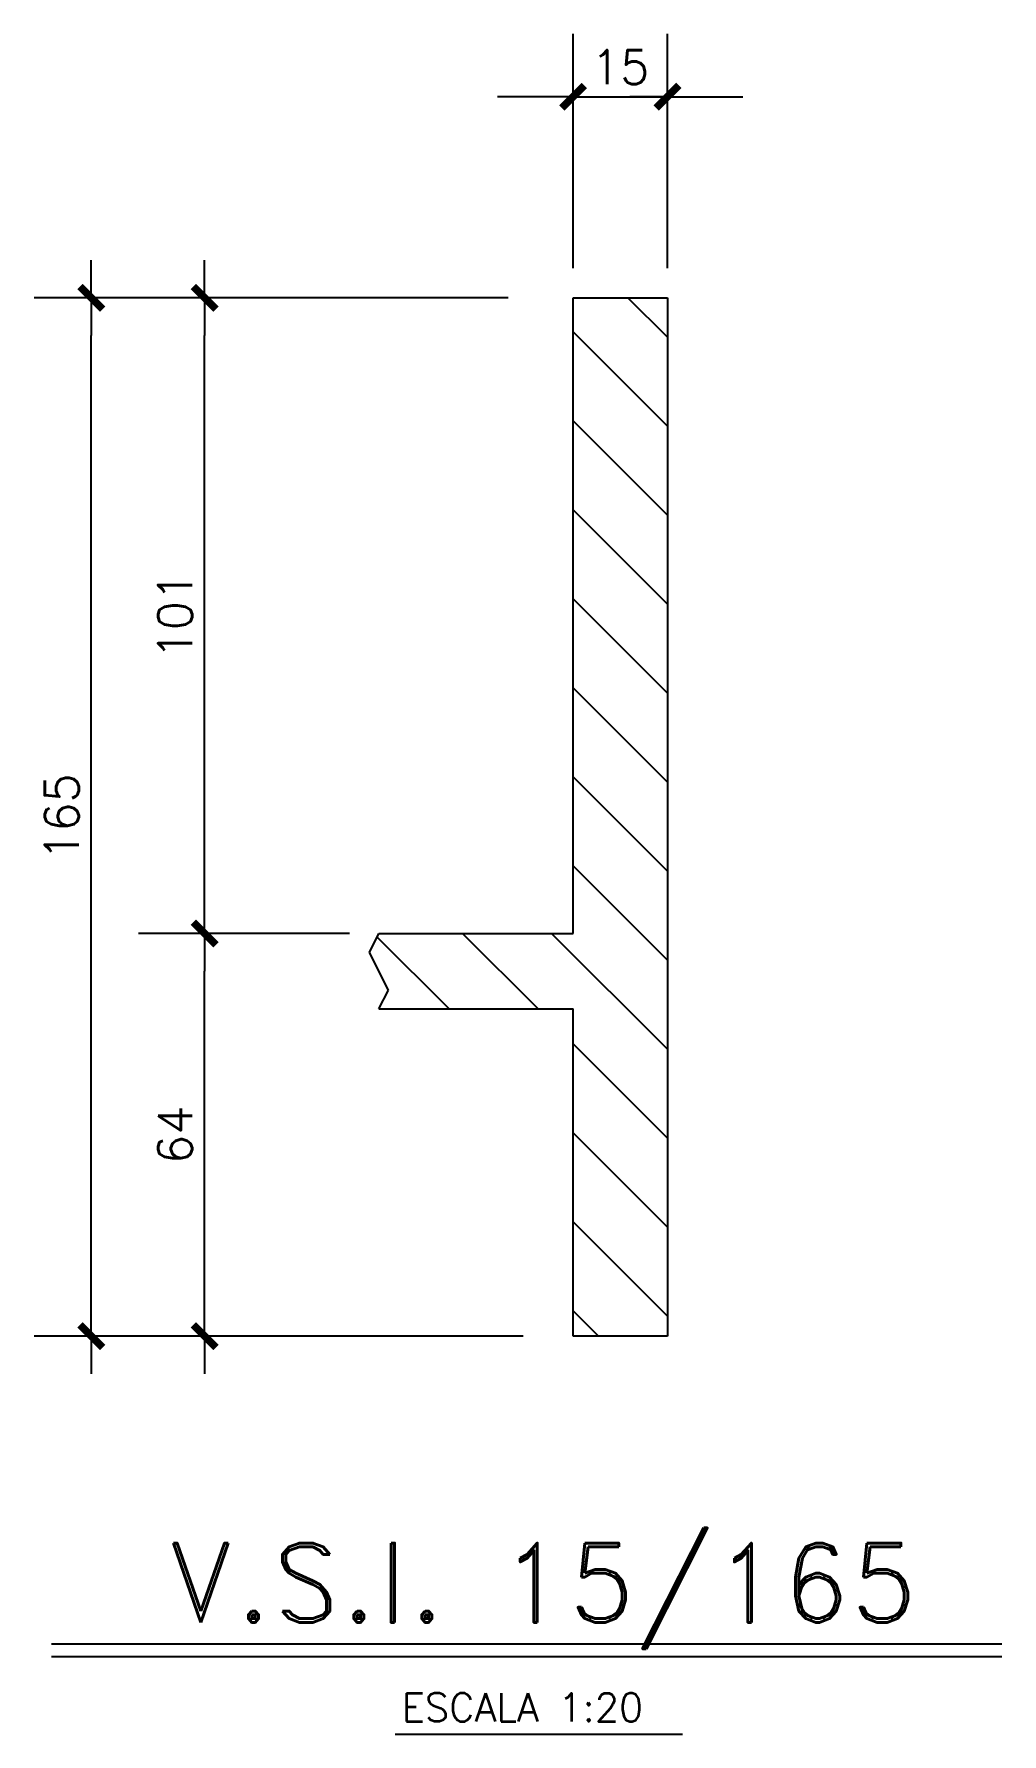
# Model space of a CAD drawing. Header units: millimetres. Extents: x -656851 to -651781, y 88238 to 91301.
# Drawn here: x -652165 to -651781, y 90593 to 91269 of the extents above; entities that cross this region are included whole.
import ezdxf
from ezdxf.enums import TextEntityAlignment as Align

# ---------------------------------------------------------------- set-up
doc = ezdxf.new("R2010")
doc.units = ezdxf.units.MM
doc.header["$LTSCALE"] = 30
doc.linetypes.add('HIDDEN', pattern=[0.375, 0.25, -0.125])
for name, color, linetype in [('CORTES', 5, 'Continuous'), ('COTAS', 5, 'Continuous'), ('Cotas2', 1, 'Continuous'), ('HATCH2', 1, 'HIDDEN')]:
    doc.layers.add(name, color=color, linetype=linetype)
doc.styles.add('ROMANS', font='romans')
doc.styles.add('SIETE50', font='ROMAND.SHX', dxfattribs={"height": 31.5})
doc.dimstyles.new('ING20', dxfattribs={"dimscale": 50, "dimtxt": 0.27, "dimasz": 0.3, "dimexe": 0.3, "dimexo": 1, "dimgap": 0.1, "dimtad": 1, "dimlfac": 0.4, "dimzin": 12, "dimdsep": 46, "dimtxsty": 'ROMANS', "dimblk1": 'TICK1', "dimblk2": 'TICK1', "dimsah": 1, "dimcen": 0.09, "dimse1": 1, "dimse2": 1, "dimclrd": 2, "dimclre": 1, "dimclrt": 3, "dimadec": 0, "dimazin": 0, "dimtfac": 1, "dimtix": 1, "dimtmove": 2, "dimatfit": 3, "dimldrblk": 'TICK1', "dimfxl": 1, "dimtolj": 1, "dimtzin": 12, "dimarcsym": 0})

msp = doc.modelspace()

# ---------------------------------------------------------------- texts
at = {"color": 6, "style": 'SIETE50'}
msp.add_text('V.S.I. 15/165', height=31.5, dxfattribs=at).set_placement((-651963.292, 90637.533), align=Align.CENTER)
at = {"color": 3, "style": 'ROMANS'}
msp.add_text('ESCALA 1:20', height=11.25, dxfattribs=at).set_placement((-652019.163, 90598.139))

# ---------------------------------------------------------------- blocks, each defined once
blk = doc.blocks.new('TICK1')
at = {"color": 2}
for points in [[(0, 0), (-1, 0)], [(0, 0), (1, 0)]]:
    blk.add_lwpolyline(points, dxfattribs=at)
at = {"color": 2, "const_width": 0.2}
blk.add_lwpolyline([(-0.3, -0.3), (0.3, 0.3)], dxfattribs=at)
blk = doc.blocks.new('*D174')
at = {"layer": 'COTAS', "color": 2, "lineweight": -2}
blk.add_line((-652097.47, 90766.2), (-652097.47, 90896.2), dxfattribs=at)
at = {"layer": 'Defpoints', "color": 0}
for p in [(-652097.47, 90911.2), (-652097.47, 90911.2), (-652097.47, 90751.2)]:
    blk.add_point(p, dxfattribs=at)
at = {"layer": 'COTAS', "color": 2, "lineweight": -2, "xscale": 15, "yscale": 15, "zscale": 15}
for p, rotation in [((-652097.47, 90911.2), 90), ((-652097.47, 90751.2), 270)]:
    blk.add_blockref('TICK1', p, dxfattribs=dict(at, rotation=rotation))
at = {"layer": 'COTAS', "color": 3, "insert": (-652109.22, 90831.2), "char_height": 13.5, "attachment_point": 5, "rotation": 90, "style": 'ROMANS'}
blk.add_mtext('\\A1;64', dxfattribs=at)
blk = doc.blocks.new('*D175')
at = {"layer": 'COTAS', "color": 2, "lineweight": -2}
blk.add_line((-652097.47, 90926.2), (-652097.47, 91148.7), dxfattribs=at)
at = {"layer": 'Defpoints', "color": 0}
for p in [(-652097.47, 91163.7), (-652097.47, 91163.7), (-652097.47, 90911.2)]:
    blk.add_point(p, dxfattribs=at)
at = {"layer": 'COTAS', "color": 2, "lineweight": -2, "xscale": 15, "yscale": 15, "zscale": 15}
for p, rotation in [((-652097.47, 91163.7), 90), ((-652097.47, 90911.2), 270)]:
    blk.add_blockref('TICK1', p, dxfattribs=dict(at, rotation=rotation))
at = {"layer": 'COTAS', "color": 3, "insert": (-652109.22, 91037.45), "char_height": 13.5, "attachment_point": 5, "rotation": 90, "style": 'ROMANS'}
blk.add_mtext('\\A1;101', dxfattribs=at)
blk = doc.blocks.new('*D173')
at = {"layer": 'COTAS', "color": 2, "lineweight": -2}
blk.add_line((-652142.47, 90766.2), (-652142.47, 91148.7), dxfattribs=at)
at = {"layer": 'Defpoints', "color": 0}
for p in [(-652142.47, 91163.7), (-652142.47, 91163.7), (-652142.47, 90751.2)]:
    blk.add_point(p, dxfattribs=at)
at = {"layer": 'COTAS', "color": 2, "lineweight": -2, "xscale": 15, "yscale": 15, "zscale": 15}
for p, rotation in [((-652142.47, 91163.7), 90), ((-652142.47, 90751.2), 270)]:
    blk.add_blockref('TICK1', p, dxfattribs=dict(at, rotation=rotation))
at = {"layer": 'COTAS', "color": 3, "insert": (-652154.22, 90957.45), "char_height": 13.5, "attachment_point": 5, "rotation": 90, "style": 'ROMANS'}
blk.add_mtext('\\A1;165', dxfattribs=at)
blk = doc.blocks.new('*D176')
at = {"layer": 'COTAS', "color": 2, "lineweight": -2}
for p, q in [((-651966.11, 91243.6), (-651981.11, 91243.6)), ((-651951.11, 91243.6), (-651913.61, 91243.6)), ((-651898.61, 91243.6), (-651883.61, 91243.6))]:
    blk.add_line(p, q, dxfattribs=at)
at = {"layer": 'Defpoints', "color": 0}
for p in [(-651951.11, 91243.6), (-651913.61, 91243.6), (-651913.61, 91243.6)]:
    blk.add_point(p, dxfattribs=at)
at = {"layer": 'COTAS', "color": 2, "lineweight": -2, "xscale": 15, "yscale": 15, "zscale": 15}
blk.add_blockref('TICK1', (-651951.11, 91243.6), dxfattribs=at)
at = {"layer": 'COTAS', "color": 2, "lineweight": -2, "xscale": 15, "yscale": 15, "zscale": 15, "rotation": 180}
blk.add_blockref('TICK1', (-651913.61, 91243.6), dxfattribs=at)
at = {"layer": 'COTAS', "color": 3, "insert": (-651932.36, 91255.35), "char_height": 13.5, "attachment_point": 5, "style": 'ROMANS'}
blk.add_mtext('\\A1;15', dxfattribs=at)

# ---------------------------------------------------------------- dimensions: what is measured, and where the dimension line sits
at = {"layer": 'COTAS'}
dim = msp.add_linear_dim(base=(-651913.613, 91243.598), p1=(-651951.113, 91243.598), p2=(-651913.613, 91243.598), dimstyle='ING20', dxfattribs=at)
dim.commit()
dim.dimension.update_dxf_attribs({"geometry": '*D176', "text_midpoint": (-651932.363, 91255.348)})
for base, p1, p2, picture, middle in [((-652142.468, 91163.697), (-652142.468, 90751.197), (-652142.468, 91163.697), '*D173', (-652154.218, 90957.447)), ((-652097.468, 91163.697), (-652097.468, 90911.197), (-652097.468, 91163.697), '*D175', (-652109.218, 91037.447)), ((-652097.468, 90911.197), (-652097.468, 90751.197), (-652097.468, 90911.197), '*D174', (-652109.218, 90831.197))]:
    dim = msp.add_linear_dim(base=base, p1=p1, p2=p2, angle=90, dimstyle='ING20', dxfattribs=at)
    dim.commit()
    dim.dimension.update_dxf_attribs({"geometry": picture, "text_midpoint": middle})

# ---------------------------------------------------------------- hatches: boundary and pattern name
at = {"layer": 'HATCH2', "ltscale": 0.5}
h = msp.add_hatch(dxfattribs=at)
h.set_pattern_fill('_USER', color=256, scale=25, angle=135, style=0, pattern_type=0)
h.set_pattern_definition([(135, (3049.923, 4026.558), (-17.6776695, -17.6776695), [])])
h.paths.add_polyline_path([(-651913.613, 91163.697), (-651951.113, 91163.697), (-651951.113, 90911.197), (-652028.226, 90911.197), (-652031.976, 90903.697), (-652024.476, 90888.697), (-652028.226, 90881.197), (-651951.113, 90881.197), (-651951.113, 90751.197), (-651913.613, 90751.197)])

# ---------------------------------------------------------------- linework, layer by layer
at = {"color": 6}
for p, q in [((-652158.279, 90628.951), (-651780.704, 90628.951)), ((-652158.279, 90623.951), (-651780.704, 90623.951))]:
    msp.add_line(p, q, dxfattribs=at)
at = {"color": 3}
msp.add_line((-652021.763, 90593.186), (-651907.667, 90593.186), dxfattribs=at)
at = {"layer": 'CORTES', "color": 7, "ltscale": 0.5}
for p, q in [((-651951.113, 91163.697), (-651913.613, 91163.697)), ((-651951.113, 90911.197), (-651951.113, 91163.697)), ((-651913.613, 91163.697), (-651913.613, 90751.197)), ((-652031.976, 90903.697), (-652028.226, 90911.197)), ((-652024.476, 90888.697), (-652031.976, 90903.697)), ((-652028.226, 90881.197), (-652024.476, 90888.697)), ((-651951.113, 90751.197), (-651951.113, 90881.197)), ((-651913.613, 90751.197), (-651951.113, 90751.197))]:
    msp.add_line(p, q, dxfattribs=at)
for points in [[(-652028.226, 90911.197), (-651951.113, 90911.197)], [(-652028.226, 90881.197), (-651951.113, 90881.197)]]:
    msp.add_lwpolyline(points, dxfattribs=at)
at = {"layer": 'Cotas2'}
for p, q in [((-651951.113, 91175.538), (-651951.113, 91268.507)), ((-651913.613, 91175.538), (-651913.613, 91268.507)), ((-651976.858, 91163.697), (-652165.24, 91163.697)), ((-652039.93, 90911.197), (-652123.735, 90911.197)), ((-651970.869, 90751.197), (-652165.24, 90751.197))]:
    msp.add_line(p, q, dxfattribs=at)

msp.set_redraw_order([(e.dxf.handle, doc.entitydb.next_handle()) for e in msp.query("TEXT MTEXT ATTDEF DIMENSION ARC_DIMENSION")])  # texts and dimensions are drawn at this point

doc.saveas('drawing.dxf')
